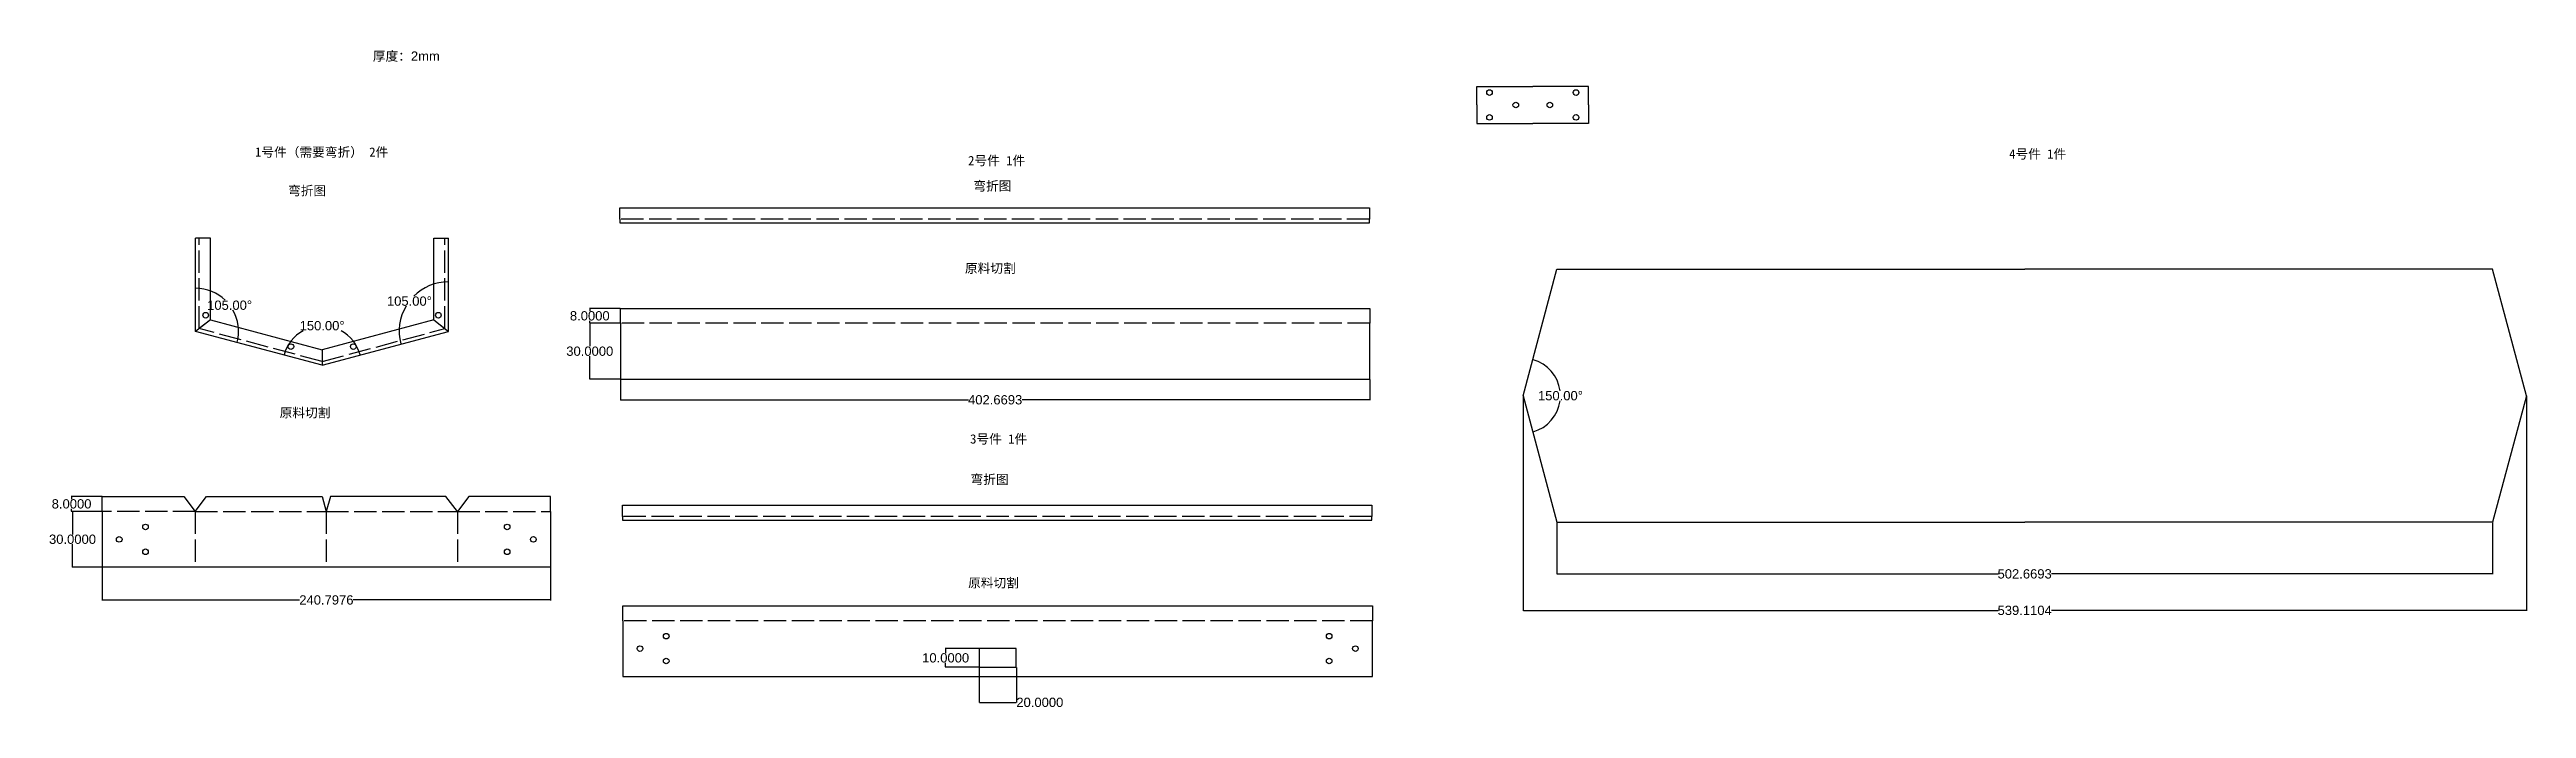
# Model space of a CAD drawing. Header units: inches. Extents: x 10703 to 14699, y 3470 to 5881.
# Drawn here: x 12725 to 14055, y 5479 to 5833 of the extents above; entities that cross this region are included whole.
import ezdxf

# ---------------------------------------------------------------- set-up
doc = ezdxf.new("R2010")
doc.units = ezdxf.units.IN
doc.header["$MEASUREMENT"] = 0
doc.linetypes.add('ACAD_ISO02W100', pattern=[15, 12, -3])
doc.layers.get('0').update_dxf_attribs({"true_color": 0xc2ced6})
doc.styles.get("Standard").update_dxf_attribs({"font": 'arial.ttf', "height": 5})
doc.dimstyles.get("Standard").update_dxf_attribs({"dimtxt": 5, "dimasz": 0.18, "dimexe": 0.18, "dimexo": 0.0625, "dimgap": 0.09, "dimtad": 0, "dimtih": 1, "dimtoh": 1, "dimdec": 4, "dimzin": 0, "dimdsep": 46, "dimtxsty": 'Standard', "dimcen": 0.09, "dimazin": 0, "dimtfac": 1, "dimtdec": 4, "dimtofl": 0, "dimtmove": 0, "dimatfit": 3, "dimfxl": 1, "dimtolj": 1, "dimtzin": 0, "dimarcsym": 0})

msp = doc.modelspace()

# ---------------------------------------------------------------- texts
at = {"char_height": 5, "attachment_point": 1}
for s, width, gutter_width, heights, insert in [('{\\fSimSun|b0|i0|c134|p2;厚度：}2mm', 86.7149235, 25, [0], (12898.34659, 5831.71827)), ('{\\fSimSun|b0|i0|c134|p2;1号件（需要弯折） 2件}', 77.2315915, 25, [8.26687], (12835.06359, 5780.16952)), ('{\\fSimSun|b0|i0|c134|p2;2号件 1件}', 77.2315915, 25, [8.26687], (13218.16621, 5775.61394)), ('{\\fSimSun|b0|i0|c134|p2;4号件 1件}', 77.2315915, 25, [8.26687], (13777.47123, 5779.18712)), ('{\\fSimSun|b0|i0|c134|p2;弯折图}', 30.6474884, 1, [0], (13220.9707, 5761.99436)), ('{\\fSimSun|b0|i0|c134|p2;弯折图}', 30.6474884, 1, [0], (12852.80149, 5759.46474)), ('{\\fSimSun|b0|i0|c134|p2;原料切割}', 38.4114924, 25, [0], (13216.46924, 5717.76714)), ('{\\fSimSun|b0|i0|c134|p2;原料切割}', 38.4114924, 25, [0], (12848.30003, 5640.2015)), ('{\\fSimSun|b0|i0|c134|p2;3号件 1件}', 77.2315915, 25, [8.26687], (13219.2318, 5626.10221)), ('{\\fSimSun|b0|i0|c134|p2;弯折图}', 30.6474884, 1, [0], (13219.4611, 5604.37655)), ('{\\fSimSun|b0|i0|c134|p2;原料切割}', 38.4114924, 25, [0], (13218.20077, 5548.81295))]:
    msp.add_mtext_dynamic_manual_height_columns(s, width=width, gutter_width=gutter_width, heights=heights, dxfattribs=dict(at, insert=insert))

# ---------------------------------------------------------------- blocks, each defined once
blk = doc.blocks.new('*D22')
at = {"color": 0, "lineweight": -2, "transparency": 16777216}
for p, q in [((12753, 5554.6), (12753, 5536.9)), ((12993.8, 5554.6), (12993.8, 5536.9)), ((12753.1, 5537.1), (12859, 5537.1)), ((12993.6, 5537.1), (12887.7, 5537.1))]:
    blk.add_line(p, q, dxfattribs=at)
at = {"color": 0, "transparency": 16777216}
for points in [[(12753.1, 5537.1), (12753.1, 5537.1), (12753, 5537.1)], [(12993.6, 5537.1), (12993.6, 5537.1), (12993.8, 5537.1)]]:
    blk.add_solid(points, dxfattribs=at)
at = {"layer": 'Defpoints', "color": 0, "transparency": 16777216}
for p in [(12753, 5554.7), (12993.8, 5554.7), (12753, 5537.1)]:
    blk.add_point(p, dxfattribs=at)
at = {"color": 0, "transparency": 16777216, "insert": (12873.4, 5537.1), "char_height": 5, "attachment_point": 5}
blk.add_mtext('\\A1;240.7976', dxfattribs=at)
blk = doc.blocks.new('*D23')
at = {"color": 0, "lineweight": -2, "transparency": 16777216}
for p, q in [((12752.9, 5584.7), (12736.8, 5584.7)), ((12737, 5584.5), (12737, 5572.3)), ((12737, 5554.8), (12737, 5567)), ((12752.9, 5554.7), (12736.8, 5554.7))]:
    blk.add_line(p, q, dxfattribs=at)
at = {"color": 0, "transparency": 16777216}
for points in [[(12737, 5584.5), (12737, 5584.5), (12737, 5584.7)], [(12737, 5554.8), (12737, 5554.8), (12737, 5554.7)]]:
    blk.add_solid(points, dxfattribs=at)
at = {"layer": 'Defpoints', "color": 0, "transparency": 16777216}
for p in [(12753, 5584.7), (12737, 5554.7), (12753, 5554.7)]:
    blk.add_point(p, dxfattribs=at)
at = {"color": 0, "transparency": 16777216, "insert": (12737, 5569.7), "char_height": 5, "attachment_point": 5}
blk.add_mtext('\\A1;30.0000', dxfattribs=at)
blk = doc.blocks.new('*D24')
at = {"color": 0, "lineweight": -2, "transparency": 16777216}
for p, q in [((12752.9, 5592.7), (12736.3, 5592.7)), ((12736.5, 5592.5), (12736.5, 5591.3)), ((12752.9, 5584.7), (12736.3, 5584.7)), ((12736.5, 5584.8), (12736.5, 5586))]:
    blk.add_line(p, q, dxfattribs=at)
at = {"color": 0, "transparency": 16777216}
for points in [[(12736.4, 5592.5), (12736.5, 5592.5), (12736.5, 5592.7)], [(12736.4, 5584.8), (12736.5, 5584.8), (12736.5, 5584.7)]]:
    blk.add_solid(points, dxfattribs=at)
at = {"layer": 'Defpoints', "color": 0, "transparency": 16777216}
for p in [(12736.5, 5592.7), (12753, 5592.7), (12753, 5584.7)]:
    blk.add_point(p, dxfattribs=at)
at = {"color": 0, "transparency": 16777216, "insert": (12736.5, 5588.7), "char_height": 5, "attachment_point": 5}
blk.add_mtext('\\A1;8.0000', dxfattribs=at)
blk = doc.blocks.new('*D25')
at = {"color": 0, "lineweight": -2, "transparency": 16777216}
for p, q in [((13031.4, 5655.6), (13031.4, 5644.4)), ((13434, 5655.6), (13434, 5644.4)), ((13031.5, 5644.6), (13218.3, 5644.6)), ((13433.9, 5644.6), (13247.2, 5644.6))]:
    blk.add_line(p, q, dxfattribs=at)
at = {"color": 0, "transparency": 16777216}
for points in [[(13031.5, 5644.6), (13031.5, 5644.5), (13031.4, 5644.6)], [(13433.9, 5644.6), (13433.9, 5644.5), (13434, 5644.6)]]:
    blk.add_solid(points, dxfattribs=at)
at = {"layer": 'Defpoints', "color": 0, "transparency": 16777216}
for p in [(13031.4, 5655.7), (13434, 5655.7), (13434, 5644.6)]:
    blk.add_point(p, dxfattribs=at)
at = {"color": 0, "transparency": 16777216, "insert": (13232.7, 5644.6), "char_height": 5, "attachment_point": 5}
blk.add_mtext('\\A1;402.6693', dxfattribs=at)
blk = doc.blocks.new('*D26')
at = {"color": 0, "lineweight": -2, "transparency": 16777216}
for p, q in [((13031.3, 5685.7), (13014.7, 5685.7)), ((13014.9, 5685.5), (13014.9, 5673.4)), ((13031.3, 5655.7), (13014.7, 5655.7)), ((13014.9, 5655.9), (13014.9, 5668.1))]:
    blk.add_line(p, q, dxfattribs=at)
at = {"color": 0, "transparency": 16777216}
for points in [[(13014.9, 5685.5), (13014.9, 5685.5), (13014.9, 5685.7)], [(13014.9, 5655.9), (13014.9, 5655.9), (13014.9, 5655.7)]]:
    blk.add_solid(points, dxfattribs=at)
at = {"layer": 'Defpoints', "color": 0, "transparency": 16777216}
for p in [(13031.4, 5685.7), (13014.9, 5655.7), (13031.4, 5655.7)]:
    blk.add_point(p, dxfattribs=at)
at = {"color": 0, "transparency": 16777216, "insert": (13014.9, 5670.7), "char_height": 5, "attachment_point": 5}
blk.add_mtext('\\A1;30.0000', dxfattribs=at)
blk = doc.blocks.new('*D27')
at = {"color": 0, "lineweight": -2, "transparency": 16777216}
for p, q in [((13031.3, 5693.7), (13014.7, 5693.7)), ((13031.3, 5685.7), (13014.7, 5685.7)), ((13014.9, 5693.5), (13014.9, 5692.3)), ((13014.9, 5685.9), (13014.9, 5687.1))]:
    blk.add_line(p, q, dxfattribs=at)
at = {"color": 0, "transparency": 16777216}
for points in [[(13014.9, 5693.5), (13014.9, 5693.5), (13014.9, 5693.7)], [(13014.9, 5685.9), (13014.9, 5685.9), (13014.9, 5685.7)]]:
    blk.add_solid(points, dxfattribs=at)
at = {"layer": 'Defpoints', "color": 0, "transparency": 16777216}
for p in [(13014.9, 5685.7), (13031.4, 5693.7), (13031.4, 5685.7)]:
    blk.add_point(p, dxfattribs=at)
at = {"color": 0, "transparency": 16777216, "insert": (13014.9, 5689.7), "char_height": 5, "attachment_point": 5}
blk.add_mtext('\\A1;8.0000', dxfattribs=at)
blk = doc.blocks.new('*D28')
at = {"color": 0, "lineweight": -2, "transparency": 16777216}
for p, q in [((13224, 5511), (13205.9, 5511)), ((13206.1, 5510.8), (13206.1, 5508.6)), ((13224, 5501), (13205.9, 5501)), ((13206.1, 5501.2), (13206.1, 5503.4))]:
    blk.add_line(p, q, dxfattribs=at)
at = {"color": 0, "transparency": 16777216}
for points in [[(13206, 5510.8), (13206.1, 5510.8), (13206.1, 5511)], [(13206, 5501.2), (13206.1, 5501.2), (13206.1, 5501)]]:
    blk.add_solid(points, dxfattribs=at)
at = {"layer": 'Defpoints', "color": 0, "transparency": 16777216}
for p in [(13224.1, 5511), (13206.1, 5501), (13224.1, 5501)]:
    blk.add_point(p, dxfattribs=at)
at = {"color": 0, "transparency": 16777216, "insert": (13206.1, 5506), "char_height": 5, "attachment_point": 5}
blk.add_mtext('\\A1;10.0000', dxfattribs=at)
blk = doc.blocks.new('*D29')
at = {"color": 0, "lineweight": -2, "transparency": 16777216}
for p, q in [((13224.1, 5500.9), (13224.1, 5482)), ((13244.1, 5500.9), (13244.1, 5482)), ((13224.2, 5482.1), (13243.9, 5482.1)), ((13244.1, 5482.1), (13244.2, 5482.1))]:
    blk.add_line(p, q, dxfattribs=at)
at = {"color": 0, "transparency": 16777216}
for points in [[(13224.2, 5482.2), (13224.2, 5482.1), (13224.1, 5482.1)], [(13243.9, 5482.2), (13243.9, 5482.1), (13244.1, 5482.1)]]:
    blk.add_solid(points, dxfattribs=at)
at = {"layer": 'Defpoints', "color": 0, "transparency": 16777216}
for p in [(13224.1, 5501), (13244.1, 5501), (13244.1, 5482.1)]:
    blk.add_point(p, dxfattribs=at)
at = {"color": 0, "transparency": 16777216, "insert": (13256.7, 5482.1), "char_height": 5, "attachment_point": 5}
blk.add_mtext('\\A1;20.0000', dxfattribs=at)
blk = doc.blocks.new('*D30')
at = {"color": 0, "lineweight": -2, "transparency": 16777216}
for p, q in [((13516.3, 5646.8), (13516.3, 5531.3)), ((14055.4, 5646.8), (14055.4, 5531.3)), ((13516.5, 5531.5), (13771.5, 5531.5)), ((14055.2, 5531.5), (13800.2, 5531.5))]:
    blk.add_line(p, q, dxfattribs=at)
at = {"color": 0, "transparency": 16777216}
for points in [[(13516.5, 5531.5), (13516.5, 5531.4), (13516.3, 5531.5)], [(14055.2, 5531.5), (14055.2, 5531.4), (14055.4, 5531.5)]]:
    blk.add_solid(points, dxfattribs=at)
at = {"layer": 'Defpoints', "color": 0, "transparency": 16777216}
for p in [(13516.3, 5646.8), (14055.4, 5646.8), (13516.3, 5531.5)]:
    blk.add_point(p, dxfattribs=at)
at = {"color": 0, "transparency": 16777216, "insert": (13785.8, 5531.5), "char_height": 5, "attachment_point": 5}
blk.add_mtext('\\A1;539.1104', dxfattribs=at)
blk = doc.blocks.new('*D31')
at = {"color": 0, "lineweight": -2, "transparency": 16777216}
for p, q in [((13534.5, 5578.8), (13534.5, 5550.9)), ((14037.2, 5578.8), (14037.2, 5550.9)), ((13534.7, 5551.1), (13771.5, 5551.1)), ((14037, 5551.1), (13800.2, 5551.1))]:
    blk.add_line(p, q, dxfattribs=at)
at = {"color": 0, "transparency": 16777216}
for points in [[(13534.7, 5551.1), (13534.7, 5551.1), (13534.5, 5551.1)], [(14037, 5551.1), (14037, 5551.1), (14037.2, 5551.1)]]:
    blk.add_solid(points, dxfattribs=at)
at = {"layer": 'Defpoints', "color": 0, "transparency": 16777216}
for p in [(13534.5, 5578.8), (14037.2, 5578.8), (13534.5, 5551.1)]:
    blk.add_point(p, dxfattribs=at)
at = {"color": 0, "transparency": 16777216, "insert": (13785.8, 5551.1), "char_height": 5, "attachment_point": 5}
blk.add_mtext('\\A1;502.6693', dxfattribs=at)
blk = doc.blocks.new('*D32')
at = {"color": 0, "lineweight": -2, "transparency": 16777216}
for start, end in [(7.5631, 74.4864), (285.5136, 352.4369)]:
    blk.add_arc((13516.3, 5646.8), 20.1, start, end, dxfattribs=at)
at = {"color": 0, "transparency": 16777216}
for points in [[(13521.6, 5666.2), (13521.7, 5666.2), (13521.5, 5666.2)], [(13521.7, 5627.5), (13521.6, 5627.5), (13521.5, 5627.4)]]:
    blk.add_solid(points, dxfattribs=at)
at = {"layer": 'Defpoints', "color": 0, "transparency": 16777216}
for p in [(13534.5, 5714.8), (13516.3, 5646.8), (13516.3, 5646.8), (13534.5, 5638.3), (13534.5, 5578.8)]:
    blk.add_point(p, dxfattribs=at)
at = {"color": 0, "transparency": 16777216, "insert": (13536.4, 5646.8), "char_height": 5, "attachment_point": 5}
blk.add_mtext('\\A1;150.00°', dxfattribs=at)
blk = doc.blocks.new('*D33')
at = {"color": 0, "lineweight": -2, "transparency": 16777216}
for start, end in [(46.3058, 89.5541), (345.4459, 29.6359)]:
    blk.add_arc((12803.1, 5681.4), 23.1, start, end, dxfattribs=at)
at = {"color": 0, "transparency": 16777216}
for points in [[(12803.3, 5704.5), (12803.3, 5704.5), (12803.1, 5704.5)], [(12825.5, 5675.5), (12825.4, 5675.6), (12825.4, 5675.4)]]:
    blk.add_solid(points, dxfattribs=at)
at = {"layer": 'Defpoints', "color": 0, "transparency": 16777216}
for p in [(12803.1, 5731.4), (12824.8, 5689.3), (12803.1, 5681.4), (12803.1, 5681.4), (12871.1, 5663.1)]:
    blk.add_point(p, dxfattribs=at)
at = {"color": 0, "transparency": 16777216, "insert": (12821.4, 5695.4), "char_height": 5, "attachment_point": 5}
blk.add_mtext('\\A1;105.00°', dxfattribs=at)
blk = doc.blocks.new('*D34')
at = {"color": 0, "lineweight": -2, "transparency": 16777216}
for start, end in [(118.9041, 164.5139), (15.4861, 61.0959)]:
    blk.add_arc((12871.1, 5663.1), 21.2, start, end, dxfattribs=at)
at = {"color": 0, "transparency": 16777216}
for points in [[(12850.7, 5668.8), (12850.6, 5668.8), (12850.6, 5668.6)], [(12891.6, 5668.8), (12891.5, 5668.8), (12891.6, 5668.6)]]:
    blk.add_solid(points, dxfattribs=at)
at = {"layer": 'Defpoints', "color": 0, "transparency": 16777216}
for p in [(12880.1, 5682.4), (12803.1, 5681.4), (12939.1, 5681.4), (12871.1, 5663.1), (12871.1, 5663.1)]:
    blk.add_point(p, dxfattribs=at)
at = {"color": 0, "transparency": 16777216, "insert": (12871.1, 5684.4), "char_height": 5, "attachment_point": 5}
blk.add_mtext('\\A1;150.00°', dxfattribs=at)
blk = doc.blocks.new('*D35')
at = {"color": 0, "lineweight": -2, "transparency": 16777216}
for start, end in [(90.3875, 134.9234), (149.3714, 194.6125)]:
    blk.add_arc((12939.1, 5681.4), 26.6, start, end, dxfattribs=at)
at = {"color": 0, "transparency": 16777216}
for points in [[(12938.9, 5708), (12938.9, 5707.9), (12939.1, 5708)], [(12913.4, 5674.6), (12913.3, 5674.6), (12913.4, 5674.5)]]:
    blk.add_solid(points, dxfattribs=at)
at = {"layer": 'Defpoints', "color": 0, "transparency": 16777216}
for p in [(12939.1, 5731.4), (12923.8, 5703.2), (12939.1, 5681.4), (12939.1, 5681.4), (12871.1, 5663.1)]:
    blk.add_point(p, dxfattribs=at)
at = {"color": 0, "transparency": 16777216, "insert": (12918, 5697.6), "char_height": 5, "attachment_point": 5}
blk.add_mtext('\\A1;105.00°', dxfattribs=at)

# ---------------------------------------------------------------- dimensions: what is measured, and where the dimension line sits
for base, line1, line2, picture, middle in [((12824.81806, 5689.26735), ((12871.08569, 5663.13686), (12803.08567, 5681.35741)), ((12803.08567, 5681.35741), (12803.08567, 5731.35741)), '*D33', (12821.43365, 5695.43631)), ((12923.81843, 5703.16135), ((12871.08569, 5663.13686), (12939.08571, 5681.35741)), ((12939.08571, 5681.35741), (12939.08571, 5731.35741)), '*D35', (12917.96847, 5697.56124)), ((13534.48482, 5638.34873), ((13516.28627, 5646.83486), (13534.50681, 5578.83486)), ((13516.28627, 5646.83486), (13534.50681, 5714.83486)), '*D32', (13536.36615, 5646.83486)), ((12880.05191, 5682.36498), ((12871.08569, 5663.13686), (12939.08571, 5681.35741)), ((12871.08569, 5663.13686), (12803.08567, 5681.35741)), '*D34', (12871.08569, 5684.35274))]:
    dim = msp.add_angular_dim_2l(base=base, line1=line1, line2=line2, dimstyle='Standard')
    dim.commit()
    dim.dimension.update_dxf_attribs({"geometry": picture, "text_midpoint": middle})
for base, p1, p2, picture, middle in [((13014.91001, 5655.707), (13031.36954, 5685.707), (13031.36954, 5655.707), '*D26', (13014.91001, 5670.707)), ((13014.91001, 5685.707), (13031.36954, 5693.707), (13031.36954, 5685.707), '*D27', (13014.91001, 5689.707)), ((12736.45186, 5592.66163), (12752.95264, 5584.66163), (12752.95264, 5592.66163), '*D24', (12736.45186, 5588.66163)), ((12737.01754, 5554.66163), (12752.95264, 5584.66163), (12752.95264, 5554.66163), '*D23', (12737.01754, 5569.66163)), ((13206.05419, 5500.99656), (13224.06774, 5510.99656), (13224.06774, 5500.99656), '*D28', (13206.05419, 5505.99656))]:
    dim = msp.add_linear_dim(base=base, p1=p1, p2=p2, angle=90, dimstyle='Standard')
    dim.commit()
    dim.dimension.update_dxf_attribs({"geometry": picture, "text_midpoint": middle})
for base, p1, p2, picture, middle in [((13434.03884, 5644.55999), (13031.36954, 5655.707), (13434.03884, 5655.707), '*D25', (13232.70419, 5644.55999)), ((13516.28627, 5531.47414), (14055.39667, 5646.83486), (13516.28627, 5646.83486), '*D30', (13785.84147, 5531.47414)), ((13534.50681, 5551.09219), (14037.17612, 5578.83486), (13534.50681, 5578.83486), '*D31', (13785.84147, 5551.09219)), ((12752.95264, 5537.09579), (12993.75024, 5554.66163), (12752.95264, 5554.66163), '*D22', (12873.35144, 5537.09579)), ((13244.06774, 5482.13197), (13224.06774, 5500.99656), (13244.06774, 5500.99656), '*D29', (13256.69278, 5482.13197))]:
    dim = msp.add_linear_dim(base=base, p1=p1, p2=p2, dimstyle='Standard')
    dim.commit()
    dim.dimension.update_dxf_attribs({"geometry": picture, "text_midpoint": middle})

# ---------------------------------------------------------------- linework, layer by layer
for p, q in [((13491.55397, 5802.96939), (13491.55397, 5812.96939)), ((13491.55397, 5812.96939), (13521.55397, 5812.96939)), ((13491.55397, 5802.96939), (13491.55397, 5792.96939)), ((13551.55397, 5812.96939), (13521.55397, 5812.96939)), ((13551.55397, 5802.96939), (13551.55397, 5812.96939)), ((13551.55397, 5802.96939), (13551.55397, 5792.96939)), ((13491.55397, 5792.96939), (13521.55397, 5792.96939)), ((13551.55397, 5792.96939), (13521.55397, 5792.96939)), ((13031.05661, 5741.72733), (13031.05661, 5747.72733)), ((13031.05661, 5747.72733), (13433.72591, 5747.72733)), ((13031.05661, 5741.72733), (13031.05661, 5739.72733)), ((13031.05661, 5739.72733), (13433.72591, 5739.72733)), ((13433.72591, 5747.72733), (13433.72591, 5741.72733)), ((13433.72591, 5739.72733), (13433.72591, 5741.72733)), ((12803.08567, 5681.35741), (12803.08567, 5731.35741)), ((12805.08567, 5731.35741), (12803.08567, 5731.35741)), ((12811.08567, 5731.35741), (12805.08567, 5731.35741)), ((12811.08567, 5687.57978), (12811.08567, 5731.35741)), ((12931.08571, 5731.35741), (12937.08571, 5731.35741)), ((12931.08571, 5687.57978), (12931.08571, 5731.35741)), ((12937.08571, 5731.35741), (12939.08571, 5731.35741)), ((12939.08571, 5681.35741), (12939.08571, 5731.35741)), ((13516.28627, 5646.83486), (13534.50681, 5714.83486)), ((13534.50681, 5714.83486), (13785.84147, 5714.83486)), ((14037.17612, 5714.83486), (13785.84147, 5714.83486)), ((14055.39667, 5646.83486), (14037.17612, 5714.83486)), ((12803.08567, 5681.35741), (12803.08567, 5690.05181)), ((12811.08567, 5687.57978), (12803.08567, 5681.35741)), ((12811.08567, 5687.57978), (12805.08567, 5682.89207)), ((12811.08567, 5687.57978), (12871.08569, 5671.50282)), ((12931.08571, 5687.57978), (12871.08569, 5671.50282)), ((12931.08571, 5687.57978), (12937.08571, 5682.89207)), ((12931.08571, 5687.57978), (12939.08571, 5681.35741)), ((13031.36954, 5685.707), (13031.36954, 5693.707)), ((13031.36954, 5693.707), (13434.03884, 5693.707)), ((13031.36954, 5685.707), (13031.36954, 5655.707)), ((13434.03884, 5693.707), (13434.03884, 5685.707)), ((13434.03884, 5655.707), (13434.03884, 5685.707)), ((12871.08569, 5663.13686), (12803.08567, 5681.35741)), ((12871.08569, 5663.13686), (12939.08571, 5681.35741)), ((12871.08569, 5671.50282), (12871.08569, 5665.20741)), ((12871.08569, 5671.50282), (12871.08569, 5665.20741)), ((12871.08569, 5665.20741), (12871.08569, 5663.13686)), ((12871.08569, 5665.20741), (12871.08569, 5663.13686)), ((13031.36954, 5655.707), (13434.03884, 5655.707)), ((13516.28627, 5646.83486), (13534.50681, 5578.83486)), ((14055.39667, 5646.83486), (14037.17612, 5578.83486)), ((12752.95264, 5584.66163), (12752.95264, 5592.66163)), ((12752.95264, 5592.66163), (12796.73024, 5592.66163)), ((12796.73024, 5592.66163), (12802.95264, 5584.66163)), ((12802.95264, 5584.66163), (12809.05204, 5592.7558)), ((12809.05204, 5592.7558), (12871.16864, 5592.7558)), ((12871.16864, 5592.7558), (12873.35144, 5584.66163)), ((12875.53425, 5592.7558), (12873.35144, 5584.66163)), ((12937.65085, 5592.7558), (12875.53425, 5592.7558)), ((12943.75024, 5584.66163), (12937.65085, 5592.7558)), ((12949.97264, 5592.66163), (12943.75024, 5584.66163)), ((12993.75024, 5592.66163), (12949.97264, 5592.66163)), ((12993.75024, 5584.66163), (12993.75024, 5592.66163)), ((12752.95264, 5584.66163), (12752.95264, 5554.66163)), ((12993.75024, 5584.66163), (12993.75024, 5554.66163)), ((13032.42016, 5582.01689), (13032.42016, 5588.01689)), ((13032.42016, 5588.01689), (13435.08946, 5588.01689)), ((13032.42016, 5582.01689), (13032.42016, 5580.01689)), ((13032.42016, 5580.01689), (13435.08946, 5580.01689)), ((13435.08946, 5588.01689), (13435.08946, 5582.01689)), ((13435.08946, 5580.01689), (13435.08946, 5582.01689)), ((13534.50681, 5578.83486), (13785.84147, 5578.83486)), ((14037.17612, 5578.83486), (13785.84147, 5578.83486)), ((12993.75024, 5554.66163), (12752.95264, 5554.66163)), ((13032.73309, 5525.99656), (13032.73309, 5533.99656)), ((13032.73309, 5533.99656), (13435.40239, 5533.99656)), ((13032.73309, 5525.99656), (13032.73309, 5495.99656)), ((13435.40239, 5533.99656), (13435.40239, 5525.99656)), ((13435.40239, 5495.99656), (13435.40239, 5525.99656)), ((13244.06774, 5510.99656), (13224.06774, 5510.99656)), ((13224.06774, 5510.99656), (13224.06774, 5500.99656)), ((13244.06774, 5505.99656), (13244.06774, 5510.99656)), ((13032.73309, 5495.99656), (13435.40239, 5495.99656)), ((13224.06774, 5500.99656), (13244.06774, 5500.99656)), ((13244.06774, 5500.99656), (13244.06774, 5505.99656))]:
    msp.add_line(p, q)
at = {"color": 4, "linetype": 'ACAD_ISO02W100'}
for p, q in [((13433.72591, 5741.72733), (13031.05661, 5741.72733)), ((12805.08567, 5682.89207), (12805.08567, 5731.35741)), ((12937.08571, 5682.89207), (12937.08571, 5731.35741)), ((12871.08569, 5665.20741), (12805.08567, 5682.89207)), ((12871.08569, 5665.20741), (12937.08571, 5682.89207)), ((13435.08946, 5582.01689), (13032.42016, 5582.01689))]:
    msp.add_line(p, q, dxfattribs=at)
at = {"color": 2, "linetype": 'ACAD_ISO02W100'}
for p, q in [((13434.03884, 5685.707), (13031.36954, 5685.707)), ((12802.95264, 5584.66163), (12752.95264, 5584.66163)), ((12802.95264, 5584.66163), (12873.35144, 5584.66163)), ((12802.95264, 5584.66163), (12802.95264, 5554.66163)), ((12873.35144, 5584.66163), (12943.75024, 5584.66163)), ((12873.35144, 5584.66163), (12873.35144, 5554.66163)), ((12943.75024, 5584.66163), (12993.75024, 5584.66163)), ((12943.75024, 5584.66163), (12943.75024, 5554.66163)), ((13435.40239, 5525.99656), (13032.73309, 5525.99656))]:
    msp.add_line(p, q, dxfattribs=at)
for centre in [(13498.30607, 5809.63606), (13512.40351, 5802.96939), (13530.70443, 5802.96939), (13544.80187, 5809.63606), (13498.30607, 5796.30273), (13544.80187, 5796.30273), (12808.58567, 5690.05181), (12933.58571, 5690.05181), (12854.32816, 5673.20581), (12887.84323, 5673.20581), (12776.20054, 5576.3283), (12970.50234, 5576.3283), (12762.1031, 5569.66163), (12776.20054, 5562.99496), (12970.50234, 5562.99496), (12984.59978, 5569.66163), (13041.88359, 5510.99656), (13055.98099, 5517.66326), (13412.15449, 5517.66326), (13426.25189, 5510.99656), (13055.98099, 5504.32986), (13412.15449, 5504.32986)]:
    msp.add_circle(centre, 1.5)

msp.set_redraw_order([(e.dxf.handle, doc.entitydb.next_handle()) for e in msp.query("TEXT MTEXT ATTDEF DIMENSION ARC_DIMENSION")])  # texts and dimensions are drawn at this point

doc.saveas('drawing.dxf')
